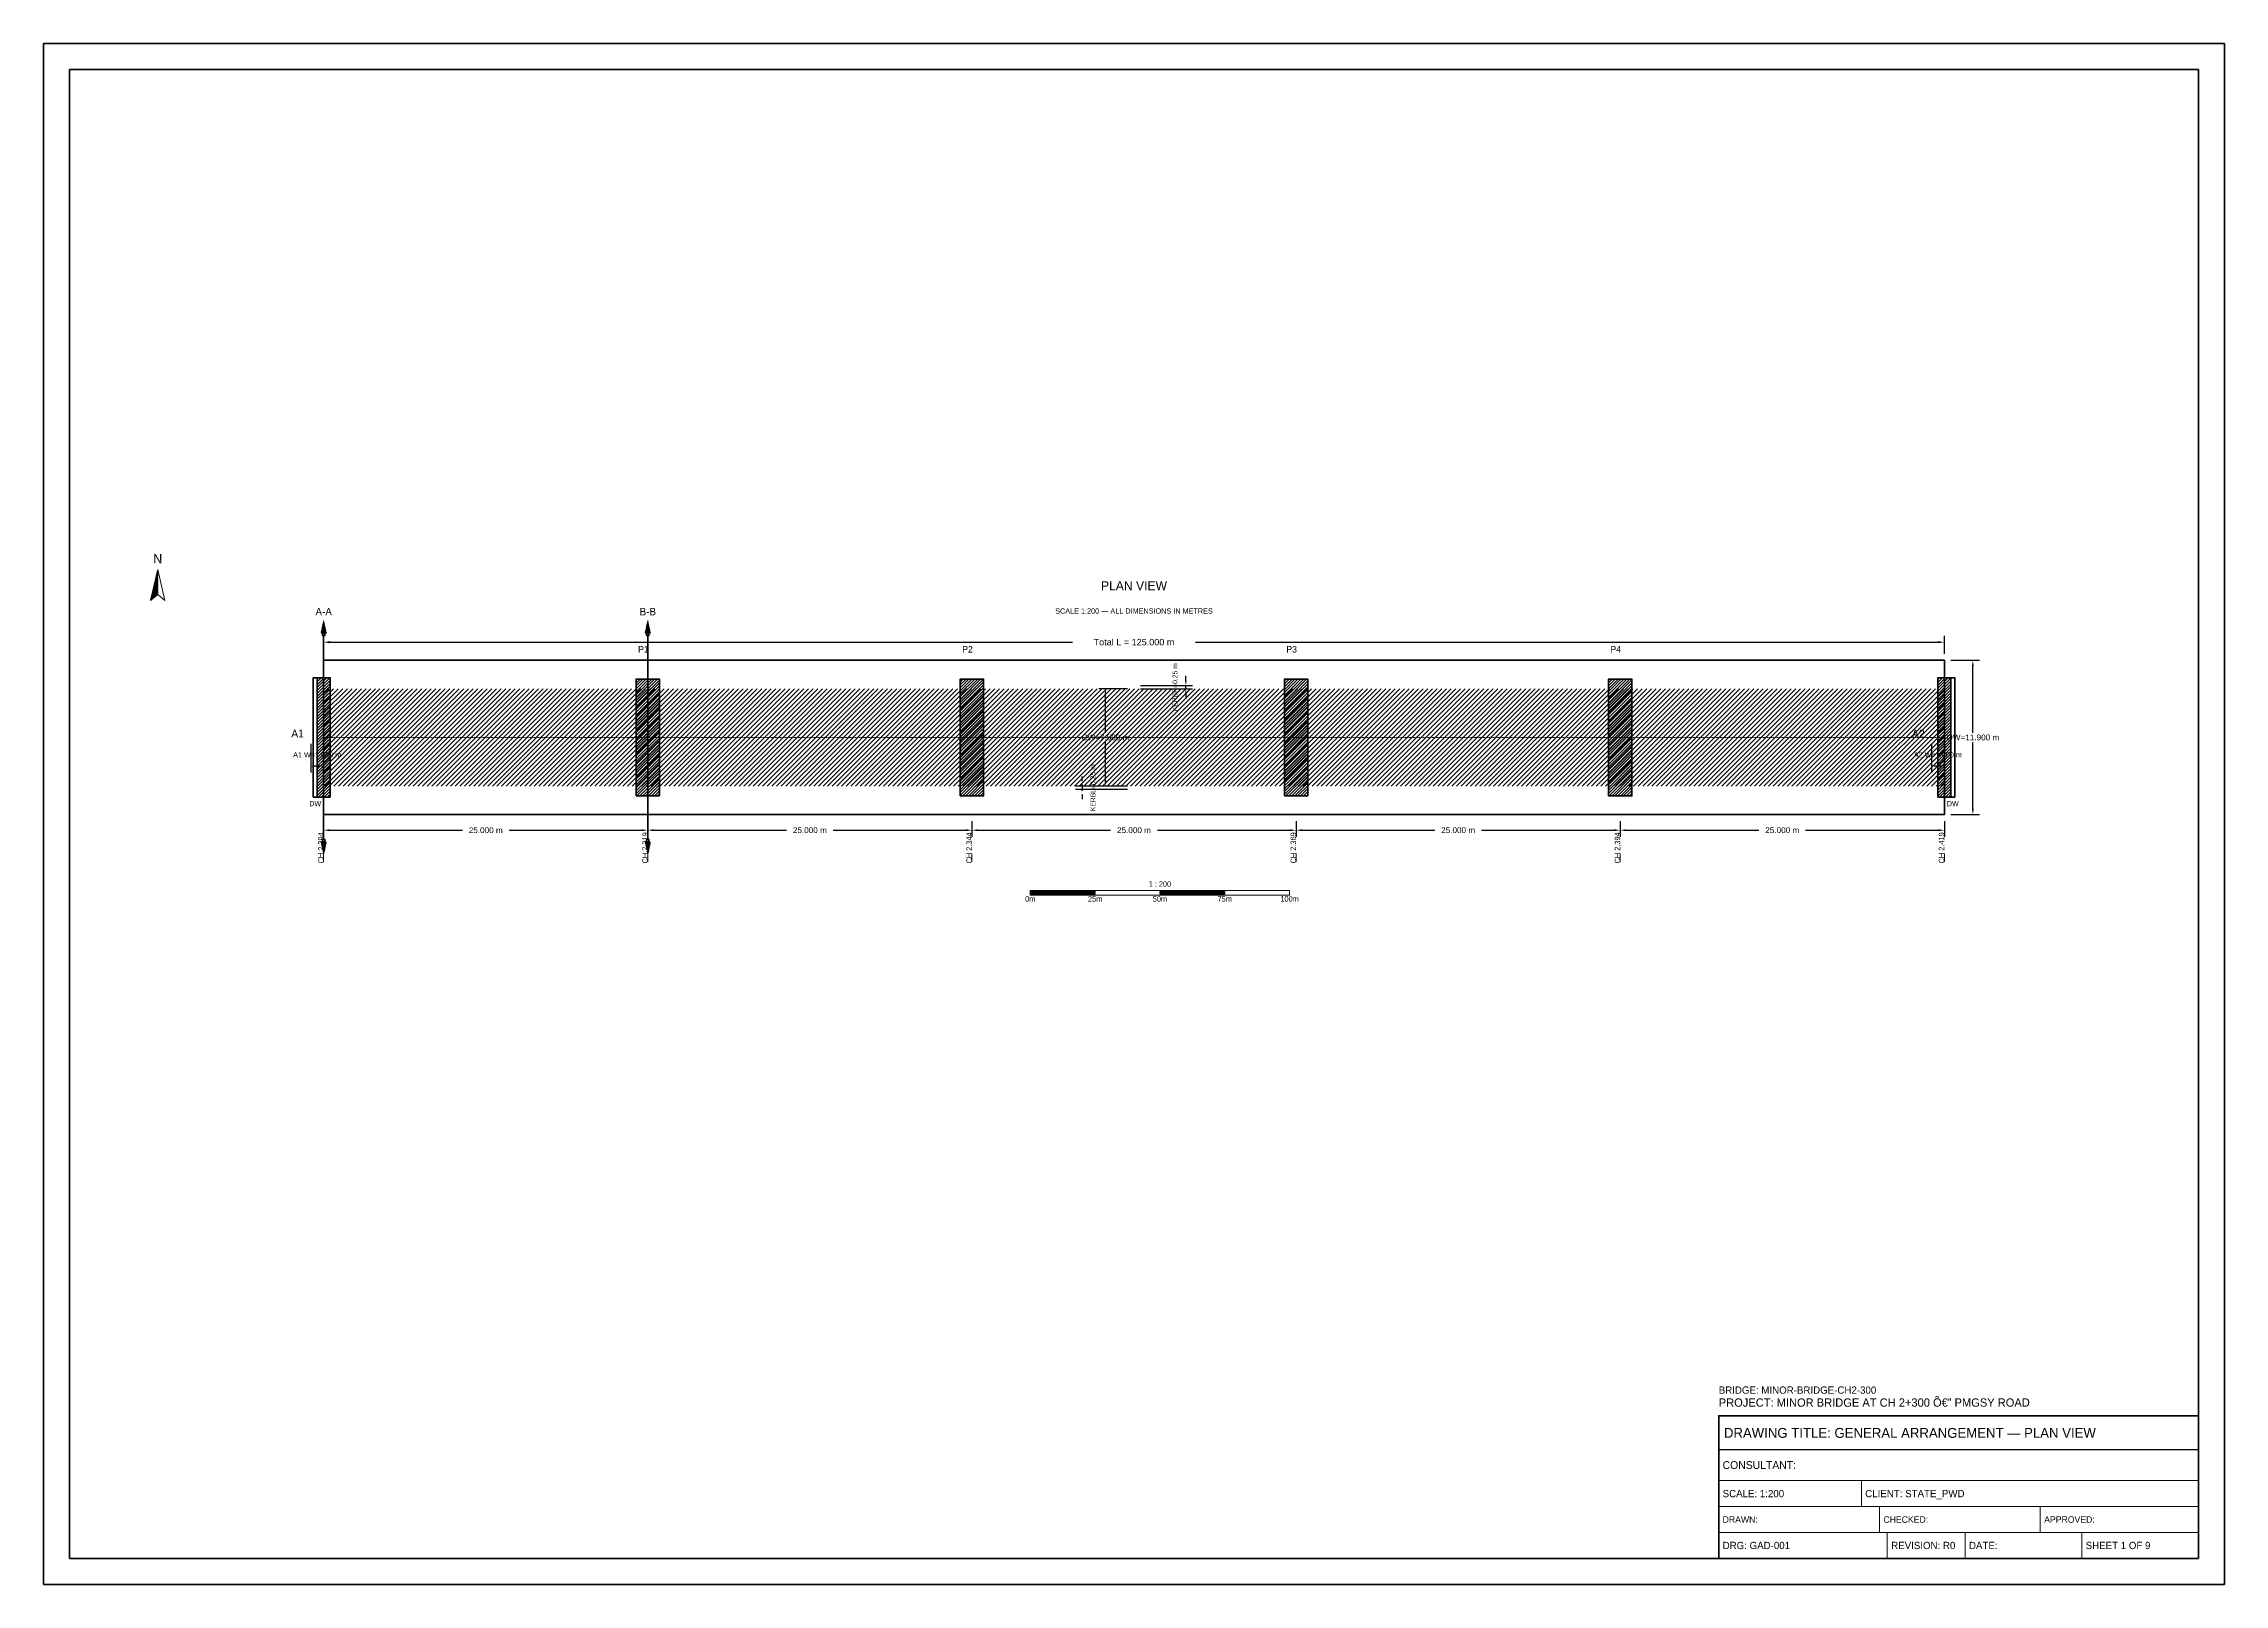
# Model space of a CAD drawing. Header units: metres. Extents: x 0 to 841, y 0 to 594.
import ezdxf
from ezdxf.enums import TextEntityAlignment as Align

# ---------------------------------------------------------------- set-up
doc = ezdxf.new("R2010")
doc.units = ezdxf.units.M
doc.linetypes.add('CENTER', pattern=[1.5, 0.75, -0.25, 0.25, -0.25])
doc.linetypes.add('DASHED', pattern=[0.5, 0.375, -0.125])
for name, color, linetype, lineweight in [('BORDER-INNER', 7, 'Continuous', 35), ('BORDER-OUTER', 7, 'Continuous', 70), ('CIVIL-CHAINAGE', 7, 'Continuous', 18), ('DIM-CHAINAGE', 3, 'Continuous', 18), ('DIM-LINEAR', 3, 'Continuous', 18), ('STRUC-CENTRE', 6, 'CENTER', 18), ('STRUC-HATCHING', 8, 'Continuous', 18), ('STRUC-OUTLINE', 1, 'Continuous', 50), ('STRUC-SECTION', 2, 'Continuous', 35), ('SUB-ABUT', 3, 'Continuous', 35), ('SUB-DIRT-WALL', 3, 'Continuous', 35), ('SUB-PIER', 2, 'Continuous', 35), ('SUPER-DECK', 2, 'Continuous', 50), ('SYM-NORTHARROW', 7, 'Continuous', 18), ('SYM-SCALE', 7, 'Continuous', 13), ('TEXT-GENERAL', 7, 'Continuous', 18), ('TEXT-HEADER', 7, 'Continuous', 25), ('TEXT-SPEC', 7, 'Continuous', 13), ('TEXT-TITLE', 7, 'Continuous', 25), ('TITLEBLK-BOX', 7, 'Continuous', 50), ('TITLEBLK-TEXT', 7, 'Continuous', 18)]:
    doc.layers.add(name, color=color, linetype=linetype, lineweight=lineweight)
doc.styles.add('BRIDGE_STD', font='Arial.ttf')
doc.dimstyles.new('pmb100', dxfattribs={"dimtxt": 2.5, "dimasz": 0.9375, "dimexe": 2.5, "dimexo": 2.5, "dimtad": 0, "dimtih": 1, "dimdec": 0, "dimtxsty": 'BRIDGE_STD', "dimcen": 2.5, "dimazin": 3, "dimtfac": 1, "dimtmove": 0, "dimatfit": 3})

msp = doc.modelspace()

# ---------------------------------------------------------------- hatches: boundary and pattern name
at = {"layer": 'STRUC-HATCHING'}
h = msp.add_hatch(dxfattribs=at)
h.set_pattern_fill('ANSI31', scale=0.4)
h.paths.add_polyline_path([(108, 307.75), (733, 307.75), (733, 345.25), (108, 345.25)])
at = {"layer": 'STRUC-SECTION'}
h = msp.add_hatch(dxfattribs=at)
h.set_pattern_fill('SOLID')
h.paths.add_polyline_path([(106.95, 366.7), (109.05, 366.7), (108, 371.5)])
h = msp.add_hatch(dxfattribs=at)
h.set_pattern_fill('SOLID')
h.paths.add_polyline_path([(231.95, 366.7), (234.05, 366.7), (233, 371.5)])
h = msp.add_hatch(dxfattribs=at)
h.set_pattern_fill('SOLID')
h.paths.add_polyline_path([(106.95, 286.3), (109.05, 286.3), (108, 281.5)])
h = msp.add_hatch(dxfattribs=at)
h.set_pattern_fill('SOLID')
h.paths.add_polyline_path([(231.95, 286.3), (234.05, 286.3), (233, 281.5)])
at = {"layer": 'SUB-ABUT'}
h = msp.add_hatch(dxfattribs=at)
h.set_pattern_fill('ANSI31', scale=0.25)
h.paths.add_polyline_path([(105.5, 303.5), (110.5, 303.5), (110.5, 349.5), (105.5, 349.5)])
h = msp.add_hatch(dxfattribs=at)
h.set_pattern_fill('ANSI31', scale=0.25)
h.paths.add_polyline_path([(730.5, 303.5), (735.5, 303.5), (735.5, 349.5), (730.5, 349.5)])
at = {"layer": 'SUB-PIER'}
h = msp.add_hatch(dxfattribs=at)
h.set_pattern_fill('ANSI31', scale=0.25)
h.paths.add_polyline_path([(228.5, 304), (237.5, 304), (237.5, 349), (228.5, 349)])
h = msp.add_hatch(dxfattribs=at)
h.set_pattern_fill('ANSI31', scale=0.25)
h.paths.add_polyline_path([(353.5, 304), (362.5, 304), (362.5, 349), (353.5, 349)])
h = msp.add_hatch(dxfattribs=at)
h.set_pattern_fill('ANSI31', scale=0.25)
h.paths.add_polyline_path([(478.5, 304), (487.5, 304), (487.5, 349), (478.5, 349)])
h = msp.add_hatch(dxfattribs=at)
h.set_pattern_fill('ANSI31', scale=0.25)
h.paths.add_polyline_path([(603.5, 304), (612.5, 304), (612.5, 349), (603.5, 349)])
at = {"layer": 'SYM-NORTHARROW'}
h = msp.add_hatch(dxfattribs=at)
h.set_pattern_fill('SOLID')
h.paths.add_polyline_path([(44, 391.25), (41.2, 379.25), (44, 381.65)])
at = {"layer": 'SYM-SCALE'}
h = msp.add_hatch(dxfattribs=at)
h.set_pattern_fill('SOLID')
h.paths.add_polyline_path([(380.5, 265.75), (405.5, 265.75), (405.5, 267.45), (380.5, 267.45)])
h = msp.add_hatch(dxfattribs=at)
h.set_pattern_fill('SOLID')
h.paths.add_polyline_path([(430.5, 265.75), (455.5, 265.75), (455.5, 267.45), (430.5, 267.45)])

# ---------------------------------------------------------------- linework, layer by layer
at = {"layer": 'BORDER-INNER'}
msp.add_lwpolyline([(10, 10), (831, 10), (831, 584), (10, 584), (10, 10)], dxfattribs=at)
at = {"layer": 'BORDER-OUTER'}
msp.add_lwpolyline([(0, 0), (841, 0), (841, 594), (0, 594), (0, 0)], dxfattribs=at)
at = {"layer": 'CIVIL-CHAINAGE'}
for p, q in [((108, 281.75), (108, 278.562)), ((233, 281.75), (233, 278.562)), ((358, 281.75), (358, 278.562)), ((483, 281.75), (483, 278.562)), ((608, 281.75), (608, 278.562)), ((733, 281.75), (733, 278.562))]:
    msp.add_line(p, q, dxfattribs=at)
at = {"layer": 'STRUC-CENTRE'}
msp.add_line((108, 326.5), (733, 326.5), dxfattribs=at)
at = {"layer": 'STRUC-OUTLINE', "lineweight": 50}
msp.add_lwpolyline([(108, 296.75), (108, 356.25), (733, 356.25), (733, 296.75), (108, 296.75)], dxfattribs=at)
at = {"layer": 'STRUC-SECTION', "color": 1, "linetype": 'DASHED', "lineweight": 50}
for p, q in [((108, 366.25), (108, 286.75)), ((233, 366.25), (233, 286.75))]:
    msp.add_line(p, q, dxfattribs=at)
at = {"layer": 'STRUC-SECTION', "color": 1}
for points in [[(107.55, 365.8), (108.45, 365.8), (108.45, 366.7), (107.55, 366.7), (107.55, 365.8)], [(232.55, 365.8), (233.45, 365.8), (233.45, 366.7), (232.55, 366.7), (232.55, 365.8)], [(107.55, 286.3), (108.45, 286.3), (108.45, 287.2), (107.55, 287.2), (107.55, 286.3)], [(232.55, 286.3), (233.45, 286.3), (233.45, 287.2), (232.55, 287.2), (232.55, 286.3)]]:
    msp.add_lwpolyline(points, dxfattribs=at)
at = {"layer": 'SUB-ABUT', "lineweight": 40}
for points in [[(105.5, 303.5), (110.5, 303.5), (110.5, 349.5), (105.5, 349.5), (105.5, 303.5)], [(730.5, 303.5), (735.5, 303.5), (735.5, 349.5), (730.5, 349.5), (730.5, 303.5)]]:
    msp.add_lwpolyline(points, dxfattribs=at)
at = {"layer": 'SUB-DIRT-WALL', "lineweight": 35}
for points in [[(104, 303.5), (105.5, 303.5), (105.5, 349.5), (104, 349.5), (104, 303.5)], [(735.5, 303.5), (737, 303.5), (737, 349.5), (735.5, 349.5), (735.5, 303.5)]]:
    msp.add_lwpolyline(points, dxfattribs=at)
at = {"layer": 'SUB-PIER', "lineweight": 40}
for points in [[(228.5, 304), (237.5, 304), (237.5, 349), (228.5, 349), (228.5, 304)], [(353.5, 304), (362.5, 304), (362.5, 349), (353.5, 349), (353.5, 304)], [(478.5, 304), (487.5, 304), (487.5, 349), (478.5, 349), (478.5, 304)], [(603.5, 304), (612.5, 304), (612.5, 349), (603.5, 349), (603.5, 304)]]:
    msp.add_lwpolyline(points, dxfattribs=at)
at = {"layer": 'SUPER-DECK', "lineweight": 30}
msp.add_lwpolyline([(108, 296.75), (108, 356.25), (733, 356.25), (733, 296.75), (108, 296.75)], dxfattribs=at)
at = {"layer": 'SYM-NORTHARROW'}
msp.add_lwpolyline([(44, 391.25), (41.2, 379.25), (44, 381.65), (46.8, 379.25), (44, 391.25)], dxfattribs=at)
at = {"layer": 'SYM-SCALE'}
msp.add_lwpolyline([(380.5, 265.75), (480.5, 265.75), (480.5, 267.45), (380.5, 267.45), (380.5, 265.75)], dxfattribs=at)
at = {"layer": 'TITLEBLK-BOX', "lineweight": 50}
msp.add_lwpolyline([(646, 10), (831, 10), (831, 65), (646, 65), (646, 10)], dxfattribs=at)
at = {"layer": 'TITLEBLK-BOX', "lineweight": 30}
msp.add_lwpolyline([(646, 52), (831, 52), (831, 65), (646, 65), (646, 52)], dxfattribs=at)
at = {"layer": 'TITLEBLK-BOX', "lineweight": 18}
for points in [[(646, 40), (831, 40), (831, 52), (646, 52), (646, 40)], [(646, 30), (701, 30), (701, 40), (646, 40), (646, 30)], [(701, 30), (831, 30), (831, 40), (701, 40), (701, 30)], [(646, 20), (708, 20), (708, 30), (646, 30), (646, 20)], [(708, 20), (770, 20), (770, 30), (708, 30), (708, 20)], [(770, 20), (831, 20), (831, 30), (770, 30), (770, 20)], [(646, 10), (711, 10), (711, 20), (646, 20), (646, 10)], [(711, 10), (741, 10), (741, 20), (711, 20), (711, 10)], [(741, 10), (786, 10), (786, 20), (741, 20), (741, 10)], [(786, 10), (831, 10), (831, 20), (786, 20), (786, 10)]]:
    msp.add_lwpolyline(points, dxfattribs=at)

# ---------------------------------------------------------------- texts
at = {"layer": 'DIM-CHAINAGE'}
for s, p in [('CH 2.294', (108, 277.925)), ('CH 2.319', (233, 277.925)), ('CH 2.344', (358, 277.925)), ('CH 2.369', (483, 277.925)), ('CH 2.394', (608, 277.925)), ('CH 2.419', (733, 277.925))]:
    msp.add_text(s, height=2.125, rotation=90, dxfattribs=at).set_placement(p)
at = {"layer": 'SYM-NORTHARROW'}
msp.add_text('N', height=3.6, dxfattribs=at).set_placement((44, 393.65), align=Align.CENTER)
at = {"layer": 'TEXT-GENERAL'}
for s, height, p in [('P1', 2.5, (229.25, 359.25)), ('P2', 2.5, (354.25, 359.25)), ('P3', 2.5, (479.25, 359.25)), ('P4', 2.5, (604.25, 359.25)), ('A1', 3, (95.5, 326.5)), ('A2', 3, (720.5, 326.5))]:
    msp.add_text(s, height=height, dxfattribs=at).set_placement(p)
for s, p in [('1 : 200', (430.5, 268.938)), ('0m', (380.5, 263.2)), ('25m', (405.5, 263.2)), ('50m', (430.5, 263.2)), ('75m', (455.5, 263.2)), ('100m', (480.5, 263.2))]:
    msp.add_text(s, height=2.125, dxfattribs=at).set_placement(p, align=Align.CENTER)
at = {"layer": 'TEXT-HEADER'}
msp.add_text('PLAN VIEW', height=3.5, dxfattribs=at).set_placement((420.5, 383.25), align=Align.CENTER)
at = {"layer": 'TEXT-HEADER', "color": 1}
for s, p in [('A-A', (108, 373.6)), ('B-B', (233, 373.6))]:
    msp.add_text(s, height=2.85, dxfattribs=at).set_placement(p, align=Align.CENTER)
at = {"layer": 'TEXT-SPEC', "color": 8}
msp.add_text('SCALE 1:200 — ALL DIMENSIONS IN METRES', height=2.025, dxfattribs=at).set_placement((420.5, 374.25), align=Align.CENTER)
at = {"layer": 'TEXT-SPEC'}
for p in [(104.75, 300), (736.25, 300)]:
    msp.add_text('DW', height=2, dxfattribs=at).set_placement(p, align=Align.CENTER)
at = {"layer": 'TEXT-TITLE'}
for s, height, p in [('PROJECT: MINOR BRIDGE AT CH 2+300 â€” PMGSY ROAD', 3.2, (646, 68.5)), ('DRAWING TITLE: GENERAL ARRANGEMENT — PLAN VIEW', 3.8, (648, 56.5))]:
    msp.add_text(s, height=height, dxfattribs=at).set_placement(p)
at = {"layer": 'TITLEBLK-TEXT'}
for s, height, p in [('BRIDGE: MINOR-BRIDGE-CH2-300', 2.8, (646, 73.5)), ('CONSULTANT: ', 3, (647.5, 44.5)), ('SCALE: 1:200', 2.8, (647.5, 33.6)), ('CLIENT: STATE_PWD', 2.8, (702.5, 33.6)), ('DRAWN: ', 2.5, (647.5, 23.75)), ('CHECKED: ', 2.5, (709.5, 23.75)), ('APPROVED: ', 2.5, (771.5, 23.75)), ('DRG: GAD-001', 2.8, (647.5, 13.6)), ('REVISION: R0', 2.8, (712.5, 13.6)), ('DATE: ', 2.8, (742.5, 13.6)), ('SHEET 1 OF 9', 2.8, (787.5, 13.6))]:
    msp.add_text(s, height=height, dxfattribs=at).set_placement(p)

# ---------------------------------------------------------------- dimensions: what is measured, and where the dimension line sits
at = {"layer": 'DIM-LINEAR'}
for base, p1, p2, text, override in [((108, 363.25), (108, 356.25), (733, 356.25), 'Total L = 125.000 m', {"dimtxt": 2.5, "dimasz": 2.5, "dimgap": 1, "dimclrt": 3}), ((103, 315.5), (103, 326.5), (108, 326.5), 'A1 W=1.000 m', {"dimtxt": 2, "dimasz": 2, "dimgap": 0.8, "dimclrt": 3}), ((728, 315.5), (728, 326.5), (733, 326.5), 'A2 W=1.000 m', {"dimtxt": 2, "dimasz": 2, "dimgap": 0.8, "dimclrt": 3}), ((108, 290.75), (108, 296.75), (233, 296.75), '25.000 m', {"dimtxt": 2.25, "dimasz": 2.25, "dimgap": 0.9, "dimclrt": 3}), ((233, 290.75), (233, 296.75), (358, 296.75), '25.000 m', {"dimtxt": 2.25, "dimasz": 2.25, "dimgap": 0.9, "dimclrt": 3}), ((358, 290.75), (358, 296.75), (483, 296.75), '25.000 m', {"dimtxt": 2.25, "dimasz": 2.25, "dimgap": 0.9, "dimclrt": 3}), ((483, 290.75), (483, 296.75), (608, 296.75), '25.000 m', {"dimtxt": 2.25, "dimasz": 2.25, "dimgap": 0.9, "dimclrt": 3}), ((608, 290.75), (608, 296.75), (733, 296.75), '25.000 m', {"dimtxt": 2.25, "dimasz": 2.25, "dimgap": 0.9, "dimclrt": 3})]:
    msp.add_linear_dim(base=base, p1=p1, p2=p2, text=text, dimstyle='pmb100', override=override, dxfattribs=at).render()
for base, p1, p2, text, override in [((440.5, 345.25), (420.5, 345.25), (420.5, 346.5), 'KERBR=0.25 m', {"dimtxt": 1.875, "dimasz": 1.875, "dimgap": 0.75, "dimclrt": 3}), ((744, 296.75), (733, 296.75), (733, 356.25), 'OW=11.900 m', {"dimtxt": 2.25, "dimasz": 2.25, "dimgap": 0.9, "dimclrt": 3}), ((409.5, 307.75), (420.5, 307.75), (420.5, 345.25), 'CW=7.500 m', {"dimtxt": 2.25, "dimasz": 2.25, "dimgap": 0.9, "dimclrt": 3}), ((400.5, 307.75), (420.5, 307.75), (420.5, 306.5), 'KERBL=0.25 m', {"dimtxt": 1.875, "dimasz": 1.875, "dimgap": 0.75, "dimclrt": 3})]:
    msp.add_linear_dim(base=base, p1=p1, p2=p2, angle=90, text=text, dimstyle='pmb100', override=override, dxfattribs=at).render()

doc.saveas('drawing.dxf')
